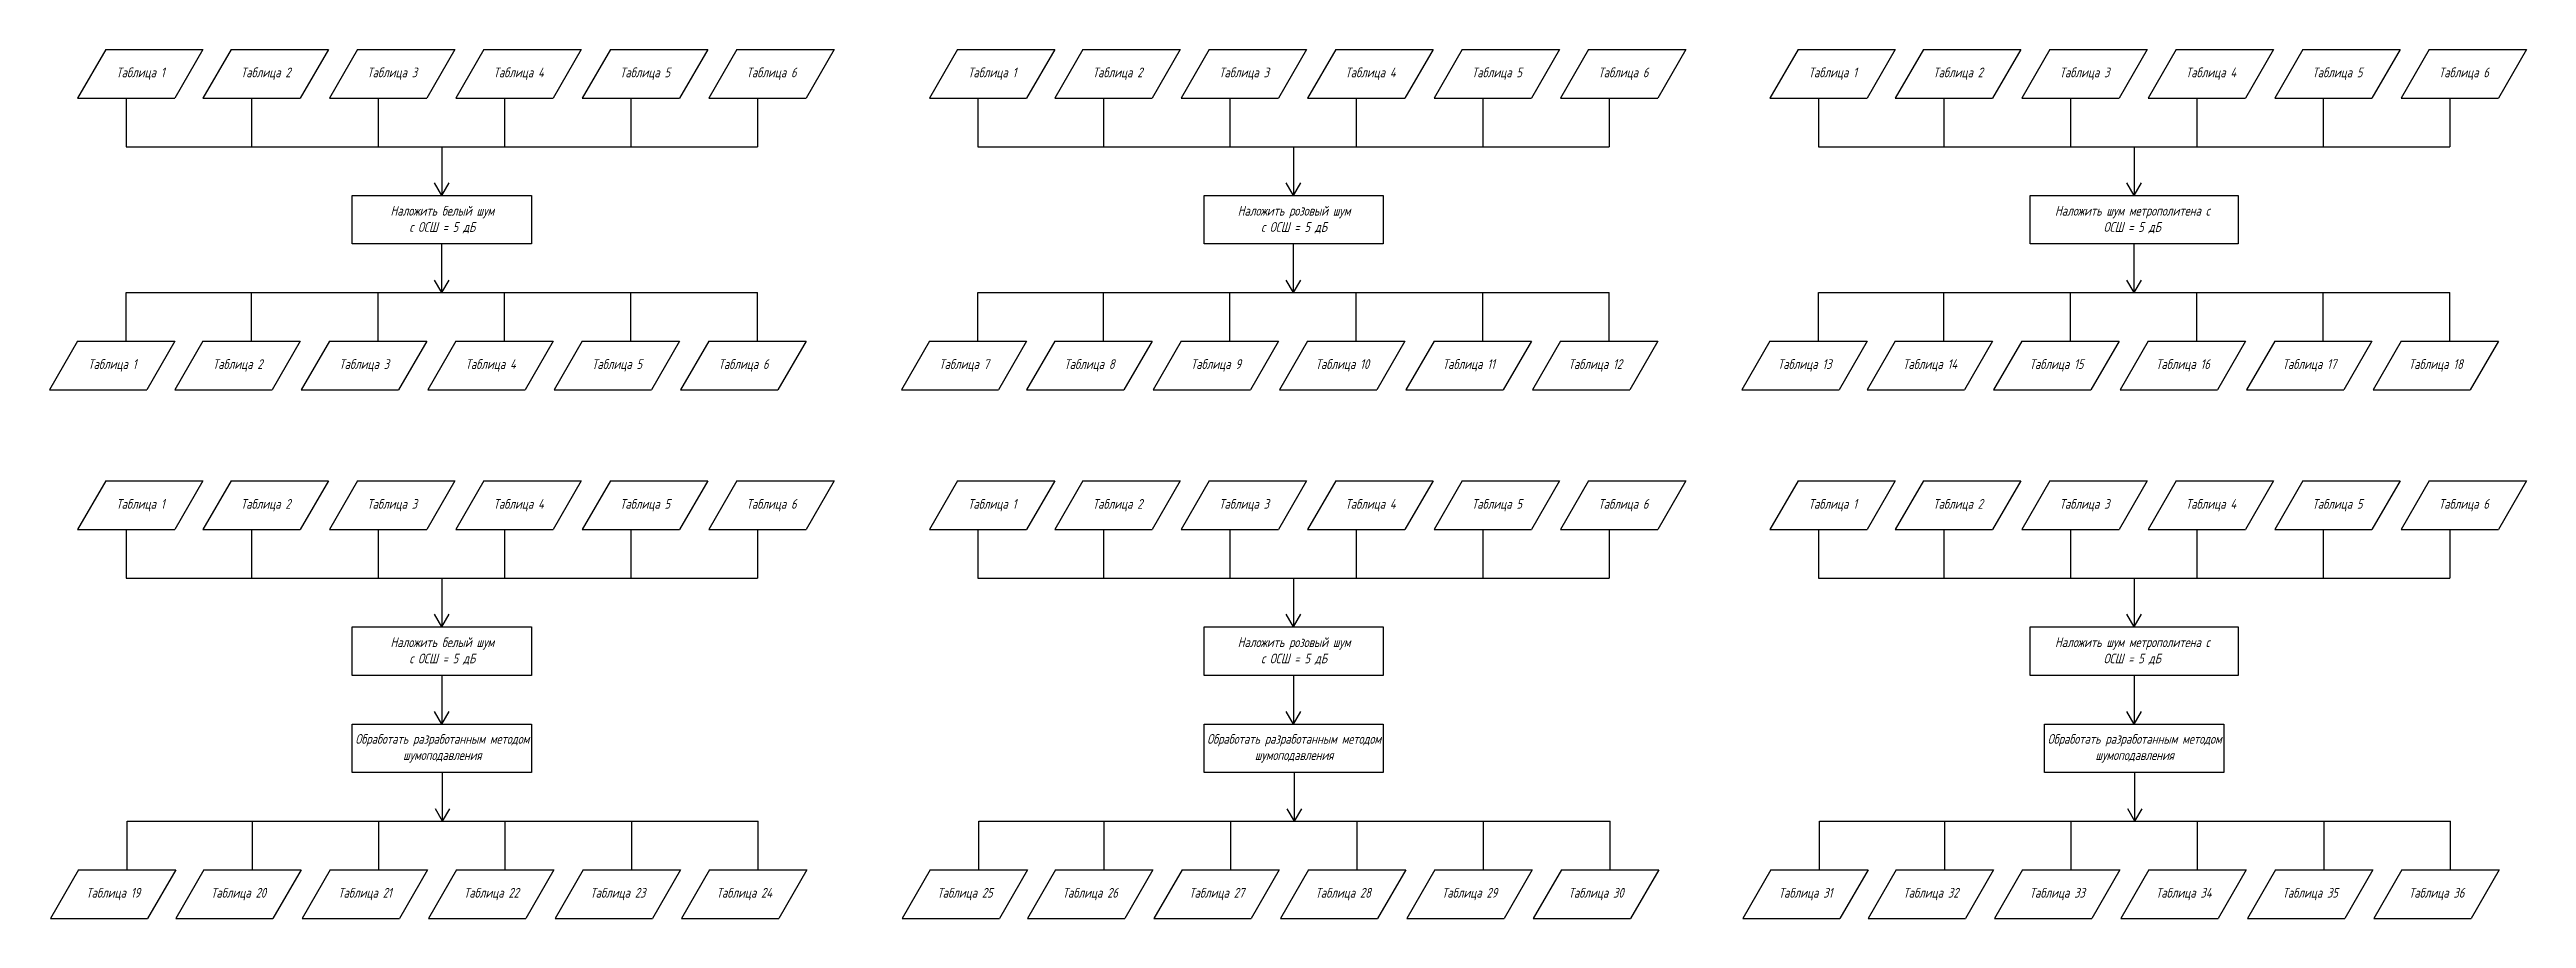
# Model space of a CAD drawing. Extents: x 1752 to 5639, y -294 to 668.
# Drawn here: x 3092 to 5639, y -294 to 600 of the extents above; entities that cross this region are included whole.
import ezdxf

# ---------------------------------------------------------------- set-up
doc = ezdxf.new("R2010")
doc.units = 0
doc.header["$MEASUREMENT"] = 0
doc.layers.get('0').update_dxf_attribs({"linetype": 'CONTINUOUS'})
doc.layers.add('текст', color=7, linetype='CONTINUOUS', lineweight=30)
doc.styles.add('стиль1', font='romans.shx', dxfattribs={"width": 0.75, "oblique": 15, "height": 3.5})

msp = doc.modelspace()

# ---------------------------------------------------------------- texts
at = {"layer": 'текст', "char_height": 10, "attachment_point": 5, "style": 'стиль1'}
for s, width, insert in [('\\A1;\\pxqc;Таблица 1', 70.557, (3185.7, 575.1)), ('\\A1;\\pxqc;Таблица 2', 70.557, (3314.5, 575.1)), ('\\A1;\\pxqc;Таблица 3', 70.557, (3444.5, 575.1)), ('\\A1;\\pxqc;Таблица 4', 70.557, (3574.5, 575.1)), ('\\A1;\\pxqc;Таблица 5', 70.557, (3704.5, 575.1)), ('\\A1;\\pxqc;Таблица 6', 70.557, (3834.5, 575.1)), ('\\A1;\\pxqc;Таблица 1', 70.557, (4061.4, 575.1)), ('\\A1;\\pxqc;Таблица 2', 70.557, (4190.3, 575.1)), ('\\A1;\\pxqc;Таблица 3', 70.557, (4320.3, 575.1)), ('\\A1;\\pxqc;Таблица 4', 70.557, (4450.3, 575.1)), ('\\A1;\\pxqc;Таблица 5', 70.557, (4580.3, 575.1)), ('\\A1;\\pxqc;Таблица 6', 70.557, (4710.3, 575.1)), ('\\A1;\\pxqc;Таблица 1', 70.557, (4925.6, 575.1)), ('\\A1;\\pxqc;Таблица 2', 70.557, (5054.4, 575.1)), ('\\A1;\\pxqc;Таблица 3', 70.557, (5184.4, 575.1)), ('\\A1;\\pxqc;Таблица 4', 70.557, (5314.4, 575.1)), ('\\A1;\\pxqc;Таблица 5', 70.557, (5444.4, 575.1)), ('\\A1;\\pxqc;Таблица 6', 70.557, (5574.4, 575.1)), ('\\A1;\\pxqc;Наложить белый шум\\Pс ОСШ = 5 дБ', 198.446, (3496.1, 425)), ('\\A1;\\pxqc;Наложить розовый шум\\Pс ОСШ = 5 дБ', 198.446, (4371.8, 425)), ('\\A1;\\pxqc;Наложить шум метрополитена с ОСШ = 5 дБ', 198.446, (5233.5, 425)), ('\\A1;\\pxqc;Таблица 1', 70.557, (3156.8, 275.1)), ('\\A1;\\pxqc;Таблица 2', 70.557, (3285.7, 275.1)), ('\\A1;\\pxqc;Таблица 3', 70.557, (3415.7, 275.1)), ('\\A1;\\pxqc;Таблица 4', 70.557, (3545.7, 275.1)), ('\\A1;\\pxqc;Таблица 5', 70.557, (3675.7, 275.1)), ('\\A1;\\pxqc;Таблица 6', 70.557, (3805.7, 275.1)), ('\\A1;\\pxqc;Таблица 7', 70.557, (4032.5, 275.1)), ('\\A1;\\pxqc;Таблица 8', 70.557, (4161.4, 275.1)), ('\\A1;\\pxqc;Таблица 9', 70.557, (4291.4, 275.1)), ('\\A1;\\pxqc;Таблица 10', 70.557, (4421.4, 275.1)), ('\\A1;\\pxqc;Таблица 11', 70.557, (4551.4, 275.1)), ('\\A1;\\pxqc;Таблица 12', 70.557, (4681.4, 275.1)), ('\\A1;\\pxqc;Таблица 13', 70.557, (4896.7, 275.1)), ('\\A1;\\pxqc;Таблица 14', 70.557, (5025.6, 275.1)), ('\\A1;\\pxqc;Таблица 15', 70.557, (5155.6, 275.1)), ('\\A1;\\pxqc;Таблица 16', 70.557, (5285.6, 275.1)), ('\\A1;\\pxqc;Таблица 17', 70.557, (5415.6, 275.1)), ('\\A1;\\pxqc;Таблица 18', 70.557, (5545.6, 275.1)), ('\\A1;\\pxqc;Таблица 1', 70.557, (3185.7, 131.3)), ('\\A1;\\pxqc;Таблица 2', 70.557, (3314.5, 131.3)), ('\\A1;\\pxqc;Таблица 3', 70.557, (3444.5, 131.3)), ('\\A1;\\pxqc;Таблица 4', 70.557, (3574.5, 131.3)), ('\\A1;\\pxqc;Таблица 5', 70.557, (3704.5, 131.3)), ('\\A1;\\pxqc;Таблица 6', 70.557, (3834.5, 131.3)), ('\\A1;\\pxqc;Таблица 1', 70.557, (4061.4, 131.3)), ('\\A1;\\pxqc;Таблица 2', 70.557, (4190.3, 131.3)), ('\\A1;\\pxqc;Таблица 3', 70.557, (4320.3, 131.3)), ('\\A1;\\pxqc;Таблица 4', 70.557, (4450.3, 131.3)), ('\\A1;\\pxqc;Таблица 5', 70.557, (4580.3, 131.3)), ('\\A1;\\pxqc;Таблица 6', 70.557, (4710.3, 131.3)), ('\\A1;\\pxqc;Таблица 1', 70.557, (4925.6, 131.3)), ('\\A1;\\pxqc;Таблица 2', 70.557, (5054.4, 131.3)), ('\\A1;\\pxqc;Таблица 3', 70.557, (5184.4, 131.3)), ('\\A1;\\pxqc;Таблица 4', 70.557, (5314.4, 131.3)), ('\\A1;\\pxqc;Таблица 5', 70.557, (5444.4, 131.3)), ('\\A1;\\pxqc;Таблица 6', 70.557, (5574.4, 131.3)), ('\\A1;\\pxqc;Наложить белый шум\\Pс ОСШ = 5 дБ', 198.446, (3496.1, -18.8)), ('\\A1;\\pxqc;Наложить розовый шум\\Pс ОСШ = 5 дБ', 198.446, (4371.8, -18.8)), ('\\A1;\\pxqc;Наложить шум метрополитена с ОСШ = 5 дБ', 198.446, (5233.5, -18.8)), ('\\A1;\\pxqc;Обработать разработанным методом шумоподавления', 198.446, (3496.1, -118.8)), ('\\A1;\\pxqc;Обработать разработанным методом шумоподавления', 198.446, (4371.8, -118.8)), ('\\A1;\\pxqc;Обработать разработанным методом шумоподавления', 198.446, (5236, -118.8)), ('\\A1;\\pxqc;Таблица 19', 70.557, (3157.7, -268.7)), ('\\A1;\\pxqc;Таблица 20', 70.557, (3286.5, -268.7)), ('\\A1;\\pxqc;Таблица 21', 70.557, (3416.5, -268.7)), ('\\A1;\\pxqc;Таблица 22', 70.557, (3546.5, -268.7)), ('\\A1;\\pxqc;Таблица 23', 70.557, (3676.5, -268.7)), ('\\A1;\\pxqc;Таблица 24', 70.557, (3806.5, -268.7)), ('\\A1;\\pxqc;Таблица 25', 70.557, (4033.4, -268.7)), ('\\A1;\\pxqc;Таблица 26', 70.557, (4162.2, -268.7)), ('\\A1;\\pxqc;Таблица 27', 70.557, (4292.2, -268.7)), ('\\A1;\\pxqc;Таблица 28', 70.557, (4422.2, -268.7)), ('\\A1;\\pxqc;Таблица 29', 70.557, (4552.2, -268.7)), ('\\A1;\\pxqc;Таблица 30', 70.557, (4682.2, -268.7)), ('\\A1;\\pxqc;Таблица 31', 70.557, (4897.6, -268.7)), ('\\A1;\\pxqc;Таблица 32', 70.557, (5026.4, -268.7)), ('\\A1;\\pxqc;Таблица 33', 70.557, (5156.4, -268.7)), ('\\A1;\\pxqc;Таблица 34', 70.557, (5286.4, -268.7)), ('\\A1;\\pxqc;Таблица 35', 70.557, (5416.4, -268.7)), ('\\A1;\\pxqc;Таблица 36', 70.557, (5546.4, -268.7))]:
    msp.add_mtext_dynamic_manual_height_columns(s, width=width, gutter_width=9.89, heights=[43.5], dxfattribs=dict(at, insert=insert))

# ---------------------------------------------------------------- linework, layer by layer
for p, q in [((3150, 600), (3121.1, 550)), ((3150, 600), (3250, 600)), ((3250, 600), (3221.1, 550)), ((3278.9, 600), (3250, 550)), ((3278.9, 600), (3378.9, 600)), ((3378.9, 600), (3350, 550)), ((3408.9, 600), (3380, 550)), ((3408.9, 600), (3508.9, 600)), ((3508.9, 600), (3480, 550)), ((3538.9, 600), (3510, 550)), ((3538.9, 600), (3638.9, 600)), ((3638.9, 600), (3610, 550)), ((3668.9, 600), (3640, 550)), ((3668.9, 600), (3768.9, 600)), ((3768.9, 600), (3740, 550)), ((3798.9, 600), (3770, 550)), ((3798.9, 600), (3898.9, 600)), ((3898.9, 600), (3870, 550)), ((4025.7, 600), (3996.8, 550)), ((4025.7, 600), (4125.7, 600)), ((4125.7, 600), (4096.8, 550)), ((4154.6, 600), (4125.7, 550)), ((4154.6, 600), (4254.6, 600)), ((4254.6, 600), (4225.7, 550)), ((4284.6, 600), (4255.7, 550)), ((4284.6, 600), (4384.6, 600)), ((4384.6, 600), (4355.7, 550)), ((4414.6, 600), (4385.7, 550)), ((4414.6, 600), (4514.6, 600)), ((4514.6, 600), (4485.7, 550)), ((4544.6, 600), (4515.7, 550)), ((4544.6, 600), (4644.6, 600)), ((4644.6, 600), (4615.7, 550)), ((4674.6, 600), (4645.7, 550)), ((4674.6, 600), (4774.6, 600)), ((4774.6, 600), (4745.7, 550)), ((4889.9, 600), (4861, 550)), ((4889.9, 600), (4989.9, 600)), ((4989.9, 600), (4961, 550)), ((5018.8, 600), (4989.9, 550)), ((5018.8, 600), (5118.8, 600)), ((5118.8, 600), (5089.9, 550)), ((5148.8, 600), (5119.9, 550)), ((5148.8, 600), (5248.8, 600)), ((5248.8, 600), (5219.9, 550)), ((5278.8, 600), (5249.9, 550)), ((5278.8, 600), (5378.8, 600)), ((5378.8, 600), (5349.9, 550)), ((5408.8, 600), (5379.9, 550)), ((5408.8, 600), (5508.8, 600)), ((5508.8, 600), (5479.9, 550)), ((5538.8, 600), (5509.9, 550)), ((5538.8, 600), (5638.8, 600)), ((5638.8, 600), (5609.9, 550)), ((3121.1, 550), (3221.1, 550)), ((3171.1, 550), (3171.1, 500)), ((3250, 550), (3350, 550)), ((3300, 550), (3300, 500)), ((3380, 550), (3480, 550)), ((3430, 550), (3430, 500)), ((3510, 550), (3610, 550)), ((3560, 550), (3560, 500)), ((3640, 550), (3740, 550)), ((3690, 550), (3690, 500)), ((3770, 550), (3870, 550)), ((3820, 550), (3820, 500)), ((3996.8, 550), (4096.8, 550)), ((4046.8, 550), (4046.8, 500)), ((4125.7, 550), (4225.7, 550)), ((4175.7, 550), (4175.7, 500)), ((4255.7, 550), (4355.7, 550)), ((4305.7, 550), (4305.7, 500)), ((4385.7, 550), (4485.7, 550)), ((4435.7, 550), (4435.7, 500)), ((4515.7, 550), (4615.7, 550)), ((4565.7, 550), (4565.7, 500)), ((4645.7, 550), (4745.7, 550)), ((4695.7, 550), (4695.7, 500)), ((4861, 550), (4961, 550)), ((4911, 550), (4911, 500)), ((4989.9, 550), (5089.9, 550)), ((5039.9, 550), (5039.9, 500)), ((5119.9, 550), (5219.9, 550)), ((5169.9, 550), (5169.9, 500)), ((5249.9, 550), (5349.9, 550)), ((5299.9, 550), (5299.9, 500)), ((5379.9, 550), (5479.9, 550)), ((5429.9, 550), (5429.9, 500)), ((5509.9, 550), (5609.9, 550)), ((5559.9, 550), (5559.9, 500)), ((3171.1, 500), (3820, 500)), ((3495.6, 500), (3495.6, 450)), ((4046.8, 500), (4695.7, 500)), ((4371.3, 500), (4371.3, 450)), ((4911, 500), (5559.9, 500)), ((5235.5, 500), (5235.5, 450)), ((3495.6, 450), (3488.1, 462.9)), ((3495.6, 450), (3503, 462.9)), ((4371.3, 450), (4363.8, 462.9)), ((4371.3, 450), (4378.7, 462.9)), ((5235.5, 450), (5228, 462.9)), ((5235.5, 450), (5242.9, 462.9)), ((3403.5, 450), (3587.6, 450)), ((3403.5, 400), (3403.5, 450)), ((3587.6, 450), (3587.6, 400)), ((4279.2, 450), (4463.4, 450)), ((4279.2, 400), (4279.2, 450)), ((4463.4, 450), (4463.4, 400)), ((5128.5, 450), (5342.5, 450)), ((5128.5, 400), (5128.5, 450)), ((5342.5, 450), (5342.5, 400)), ((3587.6, 400), (3403.5, 400)), ((3495.6, 350), (3495.6, 400)), ((4463.4, 400), (4279.2, 400)), ((4371.3, 350), (4371.3, 400)), ((5342.5, 400), (5128.5, 400)), ((5235.5, 350), (5235.5, 400)), ((3495.6, 350), (3488.1, 362.9)), ((3495.6, 350), (3503, 362.9)), ((4371.3, 350), (4363.8, 362.9)), ((4371.3, 350), (4378.7, 362.9)), ((5235.5, 350), (5228, 362.9)), ((5235.5, 350), (5242.9, 362.9)), ((3171.1, 300), (3171.1, 350)), ((3171.1, 350), (3820, 350)), ((3300, 300), (3300, 350)), ((3430, 300), (3430, 350)), ((3560, 300), (3560, 350)), ((3690, 300), (3690, 350)), ((3820, 300), (3820, 350)), ((4046.8, 300), (4046.8, 350)), ((4046.8, 350), (4695.7, 350)), ((4175.7, 300), (4175.7, 350)), ((4305.7, 300), (4305.7, 350)), ((4435.7, 300), (4435.7, 350)), ((4565.7, 300), (4565.7, 350)), ((4695.7, 300), (4695.7, 350)), ((4911, 300), (4911, 350)), ((4911, 350), (5559.9, 350)), ((5039.9, 300), (5039.9, 350)), ((5169.9, 300), (5169.9, 350)), ((5299.9, 300), (5299.9, 350)), ((5429.9, 300), (5429.9, 350)), ((5559.9, 300), (5559.9, 350)), ((3121.1, 300), (3092.3, 250)), ((3121.1, 300), (3221.1, 300)), ((3221.1, 300), (3192.3, 250)), ((3250, 300), (3221.1, 250)), ((3250, 300), (3350, 300)), ((3350, 300), (3321.1, 250)), ((3380, 300), (3351.1, 250)), ((3380, 300), (3480, 300)), ((3480, 300), (3451.1, 250)), ((3510, 300), (3481.1, 250)), ((3510, 300), (3610, 300)), ((3610, 300), (3581.1, 250)), ((3640, 300), (3611.1, 250)), ((3640, 300), (3740, 300)), ((3740, 300), (3711.1, 250)), ((3770, 300), (3741.1, 250)), ((3770, 300), (3870, 300)), ((3870, 300), (3841.1, 250)), ((3996.8, 300), (3968, 250)), ((3996.8, 300), (4096.8, 300)), ((4096.8, 300), (4068, 250)), ((4125.7, 300), (4096.8, 250)), ((4125.7, 300), (4225.7, 300)), ((4225.7, 300), (4196.8, 250)), ((4255.7, 300), (4226.8, 250)), ((4255.7, 300), (4355.7, 300)), ((4355.7, 300), (4326.8, 250)), ((4385.7, 300), (4356.8, 250)), ((4385.7, 300), (4485.7, 300)), ((4485.7, 300), (4456.8, 250)), ((4515.7, 300), (4486.8, 250)), ((4515.7, 300), (4615.7, 300)), ((4615.7, 300), (4586.8, 250)), ((4645.7, 300), (4616.8, 250)), ((4645.7, 300), (4745.7, 300)), ((4745.7, 300), (4716.8, 250)), ((4861, 300), (4832.2, 250)), ((4861, 300), (4961, 300)), ((4961, 300), (4932.2, 250)), ((4989.9, 300), (4961, 250)), ((4989.9, 300), (5089.9, 300)), ((5089.9, 300), (5061, 250)), ((5119.9, 300), (5091, 250)), ((5119.9, 300), (5219.9, 300)), ((5219.9, 300), (5191, 250)), ((5249.9, 300), (5221, 250)), ((5249.9, 300), (5349.9, 300)), ((5349.9, 300), (5321, 250)), ((5379.9, 300), (5351, 250)), ((5379.9, 300), (5479.9, 300)), ((5479.9, 300), (5451, 250)), ((5509.9, 300), (5481, 250)), ((5509.9, 300), (5609.9, 300)), ((5609.9, 300), (5581, 250)), ((3092.3, 250), (3192.3, 250)), ((3221.1, 250), (3321.1, 250)), ((3351.1, 250), (3451.1, 250)), ((3481.1, 250), (3581.1, 250)), ((3611.1, 250), (3711.1, 250)), ((3741.1, 250), (3841.1, 250)), ((3968, 250), (4068, 250)), ((4096.8, 250), (4196.8, 250)), ((4226.8, 250), (4326.8, 250)), ((4356.8, 250), (4456.8, 250)), ((4486.8, 250), (4586.8, 250)), ((4616.8, 250), (4716.8, 250)), ((4832.2, 250), (4932.2, 250)), ((4961, 250), (5061, 250)), ((5091, 250), (5191, 250)), ((5221, 250), (5321, 250)), ((5351, 250), (5451, 250)), ((5481, 250), (5581, 250)), ((3150, 156.2), (3121.1, 106.2)), ((3150, 156.2), (3250, 156.2)), ((3250, 156.2), (3221.1, 106.2)), ((3278.9, 156.2), (3250, 106.2)), ((3278.9, 156.2), (3378.9, 156.2)), ((3378.9, 156.2), (3350, 106.2)), ((3408.9, 156.2), (3380, 106.2)), ((3408.9, 156.2), (3508.9, 156.2)), ((3508.9, 156.2), (3480, 106.2)), ((3538.9, 156.2), (3510, 106.2)), ((3538.9, 156.2), (3638.9, 156.2)), ((3638.9, 156.2), (3610, 106.2)), ((3668.9, 156.2), (3640, 106.2)), ((3668.9, 156.2), (3768.9, 156.2)), ((3768.9, 156.2), (3740, 106.2)), ((3798.9, 156.2), (3770, 106.2)), ((3798.9, 156.2), (3898.9, 156.2)), ((3898.9, 156.2), (3870, 106.2)), ((4025.7, 156.2), (3996.8, 106.2)), ((4025.7, 156.2), (4125.7, 156.2)), ((4125.7, 156.2), (4096.8, 106.2)), ((4154.6, 156.2), (4125.7, 106.2)), ((4154.6, 156.2), (4254.6, 156.2)), ((4254.6, 156.2), (4225.7, 106.2)), ((4284.6, 156.2), (4255.7, 106.2)), ((4284.6, 156.2), (4384.6, 156.2)), ((4384.6, 156.2), (4355.7, 106.2)), ((4414.6, 156.2), (4385.7, 106.2)), ((4414.6, 156.2), (4514.6, 156.2)), ((4514.6, 156.2), (4485.7, 106.2)), ((4544.6, 156.2), (4515.7, 106.2)), ((4544.6, 156.2), (4644.6, 156.2)), ((4644.6, 156.2), (4615.7, 106.2)), ((4674.6, 156.2), (4645.7, 106.2)), ((4674.6, 156.2), (4774.6, 156.2)), ((4774.6, 156.2), (4745.7, 106.2)), ((4889.9, 156.2), (4861, 106.2)), ((4889.9, 156.2), (4989.9, 156.2)), ((4989.9, 156.2), (4961, 106.2)), ((5018.8, 156.2), (4989.9, 106.2)), ((5018.8, 156.2), (5118.8, 156.2)), ((5118.8, 156.2), (5089.9, 106.2)), ((5148.8, 156.2), (5119.9, 106.2)), ((5148.8, 156.2), (5248.8, 156.2)), ((5248.8, 156.2), (5219.9, 106.2)), ((5278.8, 156.2), (5249.9, 106.2)), ((5278.8, 156.2), (5378.8, 156.2)), ((5378.8, 156.2), (5349.9, 106.2)), ((5408.8, 156.2), (5379.9, 106.2)), ((5408.8, 156.2), (5508.8, 156.2)), ((5508.8, 156.2), (5479.9, 106.2)), ((5538.8, 156.2), (5509.9, 106.2)), ((5538.8, 156.2), (5638.8, 156.2)), ((5638.8, 156.2), (5609.9, 106.2)), ((3121.1, 106.2), (3221.1, 106.2)), ((3171.1, 106.2), (3171.1, 56.2)), ((3250, 106.2), (3350, 106.2)), ((3300, 106.2), (3300, 56.2)), ((3380, 106.2), (3480, 106.2)), ((3430, 106.2), (3430, 56.2)), ((3510, 106.2), (3610, 106.2)), ((3560, 106.2), (3560, 56.2)), ((3640, 106.2), (3740, 106.2)), ((3690, 106.2), (3690, 56.2)), ((3770, 106.2), (3870, 106.2)), ((3820, 106.2), (3820, 56.2)), ((3996.8, 106.2), (4096.8, 106.2)), ((4046.8, 106.2), (4046.8, 56.2)), ((4125.7, 106.2), (4225.7, 106.2)), ((4175.7, 106.2), (4175.7, 56.2)), ((4255.7, 106.2), (4355.7, 106.2)), ((4305.7, 106.2), (4305.7, 56.2)), ((4385.7, 106.2), (4485.7, 106.2)), ((4435.7, 106.2), (4435.7, 56.2)), ((4515.7, 106.2), (4615.7, 106.2)), ((4565.7, 106.2), (4565.7, 56.2)), ((4645.7, 106.2), (4745.7, 106.2)), ((4695.7, 106.2), (4695.7, 56.2)), ((4861, 106.2), (4961, 106.2)), ((4911, 106.2), (4911, 56.2)), ((4989.9, 106.2), (5089.9, 106.2)), ((5039.9, 106.2), (5039.9, 56.2)), ((5119.9, 106.2), (5219.9, 106.2)), ((5169.9, 106.2), (5169.9, 56.2)), ((5249.9, 106.2), (5349.9, 106.2)), ((5299.9, 106.2), (5299.9, 56.2)), ((5379.9, 106.2), (5479.9, 106.2)), ((5429.9, 106.2), (5429.9, 56.2)), ((5509.9, 106.2), (5609.9, 106.2)), ((5559.9, 106.2), (5559.9, 56.2)), ((3171.1, 56.2), (3820, 56.2)), ((3495.6, 56.2), (3495.6, 6.2)), ((4046.8, 56.2), (4695.7, 56.2)), ((4371.3, 56.2), (4371.3, 6.2)), ((4911, 56.2), (5559.9, 56.2)), ((5235.5, 56.2), (5235.5, 6.2)), ((3403.5, 6.2), (3587.6, 6.2)), ((3403.5, -43.8), (3403.5, 6.2)), ((3495.6, 6.2), (3488.1, 19.1)), ((3495.6, 6.2), (3503, 19.1)), ((3587.6, 6.2), (3587.6, -43.8)), ((4279.2, 6.2), (4463.4, 6.2)), ((4279.2, -43.8), (4279.2, 6.2)), ((4371.3, 6.2), (4363.8, 19.1)), ((4371.3, 6.2), (4378.7, 19.1)), ((4463.4, 6.2), (4463.4, -43.8)), ((5128.5, 6.2), (5342.5, 6.2)), ((5128.5, -43.8), (5128.5, 6.2)), ((5235.5, 6.2), (5228, 19.1)), ((5235.5, 6.2), (5242.9, 19.1)), ((5342.5, 6.2), (5342.5, -43.8)), ((3587.6, -43.8), (3403.5, -43.8)), ((3495.6, -43.8), (3495.6, -93.8)), ((4463.4, -43.8), (4279.2, -43.8)), ((4371.3, -43.8), (4371.3, -93.8)), ((5342.5, -43.8), (5128.5, -43.8)), ((5235.5, -43.8), (5235.5, -93.8)), ((3403.5, -93.8), (3587.6, -93.8)), ((3403.5, -143.8), (3403.5, -93.8)), ((3495.6, -93.8), (3488.1, -80.9)), ((3495.6, -93.8), (3503, -80.9)), ((3587.6, -93.8), (3587.6, -143.8)), ((4279.2, -93.8), (4463.4, -93.8)), ((4279.2, -143.8), (4279.2, -93.8)), ((4371.3, -93.8), (4363.8, -80.9)), ((4371.3, -93.8), (4378.7, -80.9)), ((4463.4, -93.8), (4463.4, -143.8)), ((5143.4, -93.8), (5327.5, -93.8)), ((5143.4, -143.8), (5143.4, -93.8)), ((5235.5, -93.8), (5228, -80.9)), ((5235.5, -93.8), (5242.9, -80.9)), ((5327.5, -93.8), (5327.5, -143.8)), ((3587.6, -143.8), (3403.5, -143.8)), ((3496.4, -193.8), (3496.4, -143.8)), ((4463.4, -143.8), (4279.2, -143.8)), ((4372.1, -193.8), (4372.1, -143.8)), ((5327.5, -143.8), (5143.4, -143.8)), ((5236.3, -193.8), (5236.3, -143.8)), ((3172, -243.8), (3172, -193.8)), ((3172, -193.8), (3820.8, -193.8)), ((3300.8, -243.8), (3300.8, -193.8)), ((3430.8, -243.8), (3430.8, -193.8)), ((3496.4, -193.8), (3489, -180.9)), ((3496.4, -193.8), (3503.9, -180.9)), ((3560.8, -243.8), (3560.8, -193.8)), ((3690.8, -243.8), (3690.8, -193.8)), ((3820.8, -243.8), (3820.8, -193.8)), ((4047.7, -243.8), (4047.7, -193.8)), ((4047.7, -193.8), (4696.6, -193.8)), ((4176.6, -243.8), (4176.6, -193.8)), ((4306.6, -243.8), (4306.6, -193.8)), ((4372.1, -193.8), (4364.7, -180.9)), ((4372.1, -193.8), (4379.6, -180.9)), ((4436.6, -243.8), (4436.6, -193.8)), ((4566.6, -243.8), (4566.6, -193.8)), ((4696.6, -243.8), (4696.6, -193.8)), ((4911.9, -243.8), (4911.9, -193.8)), ((4911.9, -193.8), (5560.7, -193.8)), ((5040.7, -243.8), (5040.7, -193.8)), ((5170.7, -243.8), (5170.7, -193.8)), ((5236.3, -193.8), (5228.8, -180.9)), ((5236.3, -193.8), (5243.8, -180.9)), ((5300.7, -243.8), (5300.7, -193.8)), ((5430.7, -243.8), (5430.7, -193.8)), ((5560.7, -243.8), (5560.7, -193.8)), ((3122, -243.8), (3093.1, -293.8)), ((3122, -243.8), (3222, -243.8)), ((3222, -243.8), (3193.1, -293.8)), ((3250.8, -243.8), (3222, -293.8)), ((3250.8, -243.8), (3350.8, -243.8)), ((3350.8, -243.8), (3322, -293.8)), ((3380.8, -243.8), (3352, -293.8)), ((3380.8, -243.8), (3480.8, -243.8)), ((3480.8, -243.8), (3452, -293.8)), ((3510.8, -243.8), (3482, -293.8)), ((3510.8, -243.8), (3610.8, -243.8)), ((3610.8, -243.8), (3582, -293.8)), ((3640.8, -243.8), (3612, -293.8)), ((3640.8, -243.8), (3740.8, -243.8)), ((3740.8, -243.8), (3712, -293.8)), ((3770.8, -243.8), (3742, -293.8)), ((3770.8, -243.8), (3870.8, -243.8)), ((3870.8, -243.8), (3842, -293.8)), ((3997.7, -243.8), (3968.8, -293.8)), ((3997.7, -243.8), (4097.7, -243.8)), ((4097.7, -243.8), (4068.8, -293.8)), ((4126.6, -243.8), (4097.7, -293.8)), ((4126.6, -243.8), (4226.6, -243.8)), ((4226.6, -243.8), (4197.7, -293.8)), ((4256.6, -243.8), (4227.7, -293.8)), ((4256.6, -243.8), (4356.6, -243.8)), ((4356.6, -243.8), (4327.7, -293.8)), ((4386.6, -243.8), (4357.7, -293.8)), ((4386.6, -243.8), (4486.6, -243.8)), ((4486.6, -243.8), (4457.7, -293.8)), ((4516.6, -243.8), (4487.7, -293.8)), ((4516.6, -243.8), (4616.6, -243.8)), ((4616.6, -243.8), (4587.7, -293.8)), ((4646.6, -243.8), (4617.7, -293.8)), ((4646.6, -243.8), (4746.6, -243.8)), ((4746.6, -243.8), (4717.7, -293.8)), ((4861.9, -243.8), (4833, -293.8)), ((4861.9, -243.8), (4961.9, -243.8)), ((4961.9, -243.8), (4933, -293.8)), ((4990.7, -243.8), (4961.9, -293.8)), ((4990.7, -243.8), (5090.7, -243.8)), ((5090.7, -243.8), (5061.9, -293.8)), ((5120.7, -243.8), (5091.9, -293.8)), ((5120.7, -243.8), (5220.7, -243.8)), ((5220.7, -243.8), (5191.9, -293.8)), ((5250.7, -243.8), (5221.9, -293.8)), ((5250.7, -243.8), (5350.7, -243.8)), ((5350.7, -243.8), (5321.9, -293.8)), ((5380.7, -243.8), (5351.9, -293.8)), ((5380.7, -243.8), (5480.7, -243.8)), ((5480.7, -243.8), (5451.9, -293.8)), ((5510.7, -243.8), (5481.9, -293.8)), ((5510.7, -243.8), (5610.7, -243.8)), ((5610.7, -243.8), (5581.9, -293.8)), ((3093.1, -293.8), (3193.1, -293.8)), ((3222, -293.8), (3322, -293.8)), ((3352, -293.8), (3452, -293.8)), ((3482, -293.8), (3582, -293.8)), ((3612, -293.8), (3712, -293.8)), ((3742, -293.8), (3842, -293.8)), ((3968.8, -293.8), (4068.8, -293.8)), ((4097.7, -293.8), (4197.7, -293.8)), ((4227.7, -293.8), (4327.7, -293.8)), ((4357.7, -293.8), (4457.7, -293.8)), ((4487.7, -293.8), (4587.7, -293.8)), ((4617.7, -293.8), (4717.7, -293.8)), ((4833, -293.8), (4933, -293.8)), ((4961.9, -293.8), (5061.9, -293.8)), ((5091.9, -293.8), (5191.9, -293.8)), ((5221.9, -293.8), (5321.9, -293.8)), ((5351.9, -293.8), (5451.9, -293.8)), ((5481.9, -293.8), (5581.9, -293.8))]:
    msp.add_line(p, q)

msp.set_redraw_order([(e.dxf.handle, doc.entitydb.next_handle()) for e in msp.query("TEXT MTEXT ATTDEF DIMENSION ARC_DIMENSION")])  # texts and dimensions are drawn at this point

doc.saveas('drawing.dxf')
